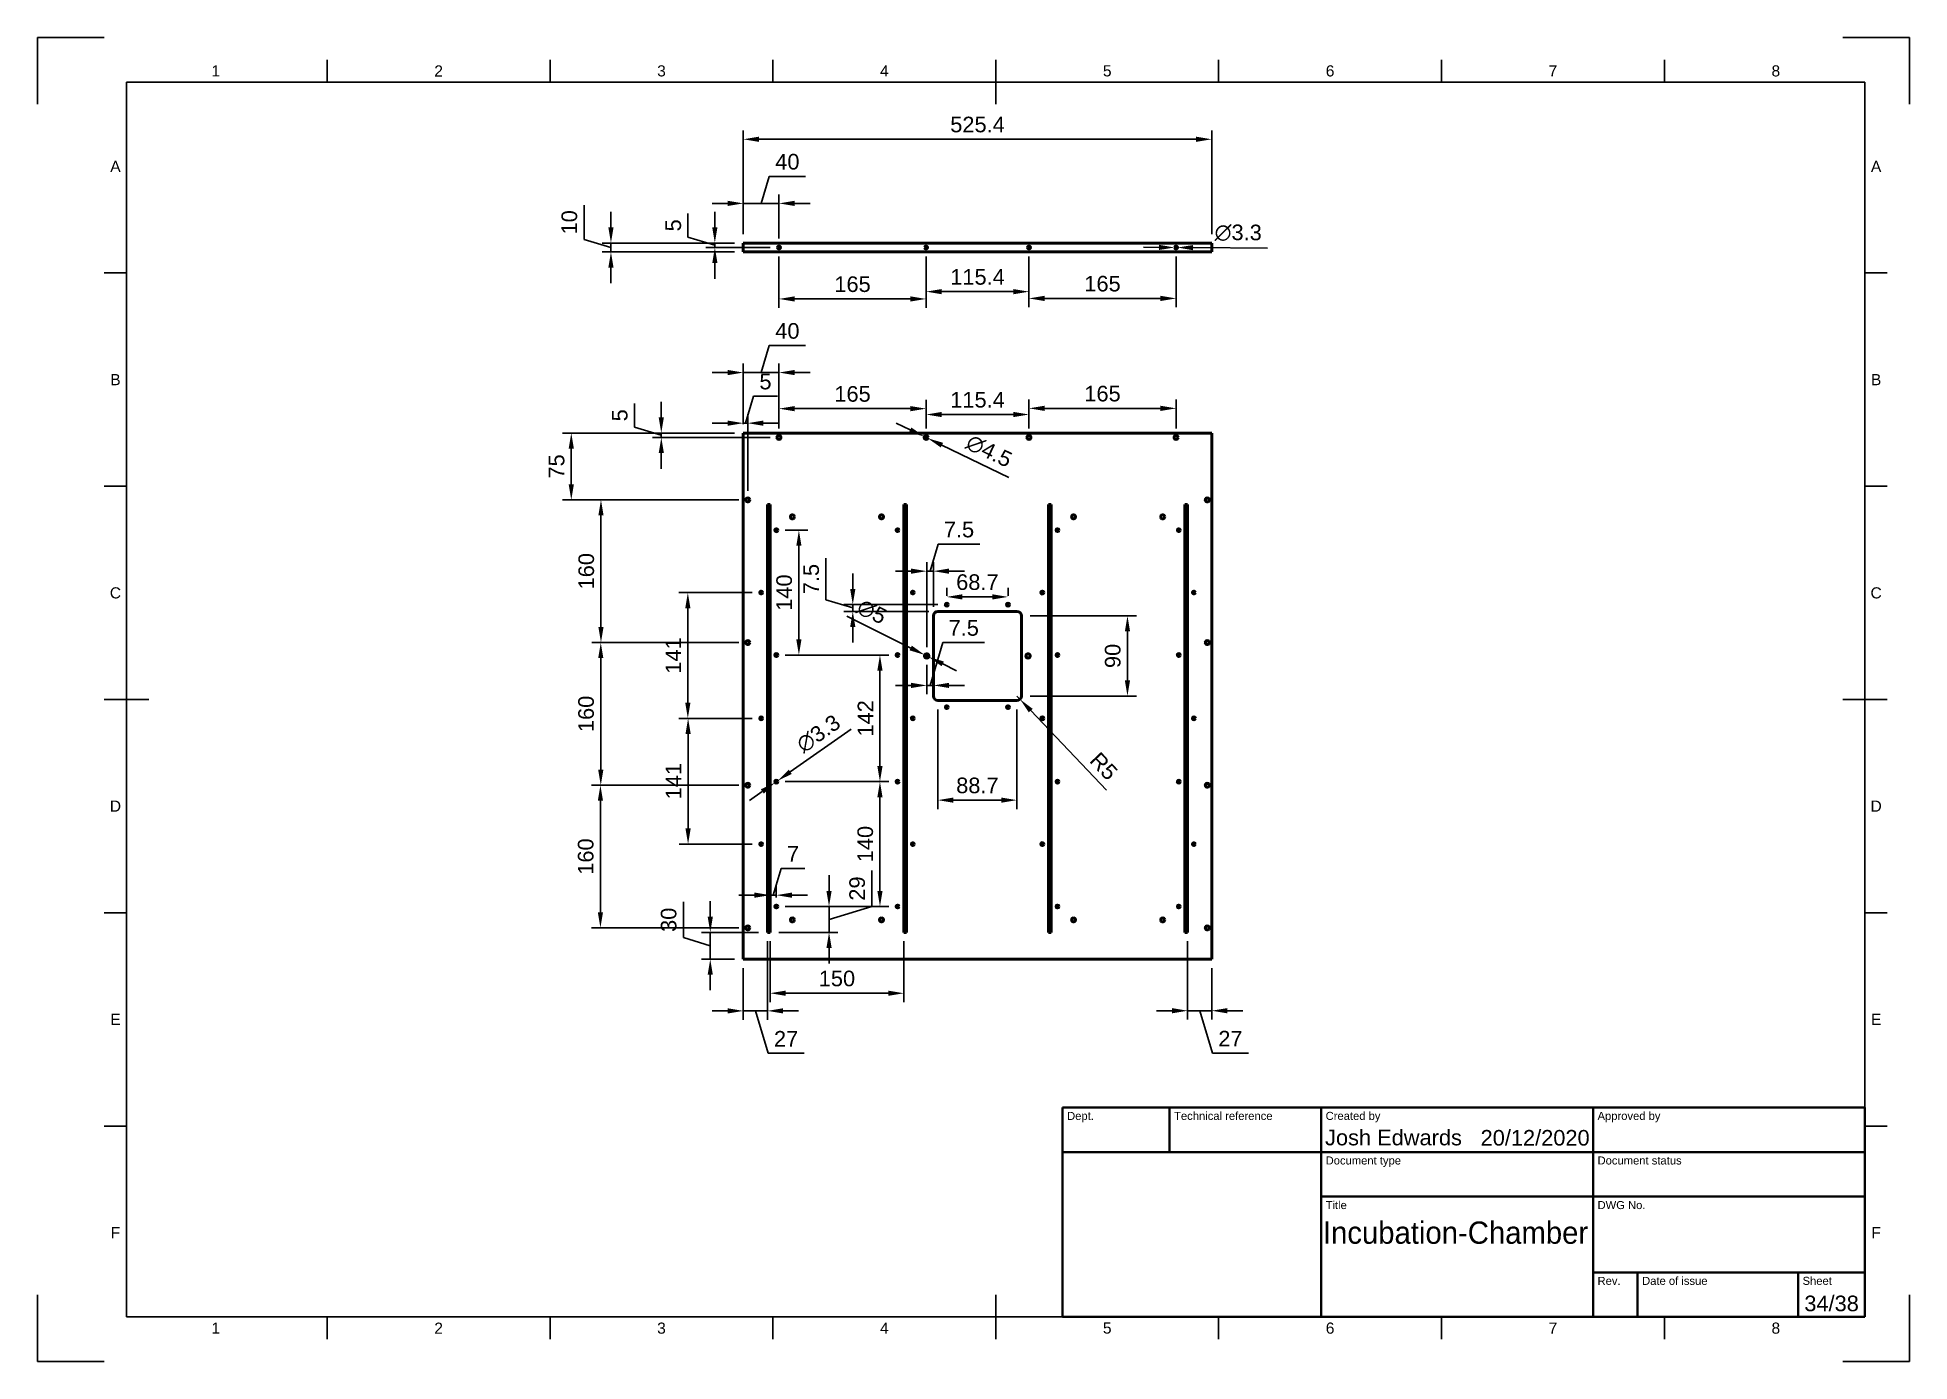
# Model space of a CAD drawing. Header units: millimetres. Extents: x 0 to 420, y 0 to 297.
import ezdxf
from ezdxf.enums import TextEntityAlignment as Align

# ---------------------------------------------------------------- set-up
doc = ezdxf.new("R2010")
doc.units = ezdxf.units.MM
doc.header["$LTSCALE"] = 0.75
for name, color, linetype, lineweight in [('Border', 7, 'Continuous', 25), ('Dimensions', 7, 'Continuous', 25), ('TitleBlock', 7, 'Continuous', 35), ('Visible', 7, 'Continuous', 50)]:
    doc.layers.add(name, color=color, linetype=linetype, lineweight=lineweight)
doc.styles.add('FusionTitle', font='arial.ttf')
doc.styles.get("Standard").update_dxf_attribs({"font": 'arial.ttf'})
doc.dimstyles.new('ISO-25', dxfattribs={"dimtxt": 3.5, "dimasz": 3.5, "dimexe": 2, "dimexo": 2, "dimgap": 1.5, "dimtad": 1, "dimzin": 12, "dimdsep": 46, "dimtxsty": 'Standard', "dimcen": 0, "dimclrd": 256, "dimclre": 256, "dimclrt": 256, "dimazin": 3, "dimtp": 0.1, "dimtm": 0.1, "dimtfac": 0.714, "dimtmove": 1, "dimatfit": 3, "dimfxl": 1, "dimtzin": 12, "dimarcsym": 0})

msp = doc.modelspace()

# ---------------------------------------------------------------- blocks, each defined once
blk = doc.blocks.new('ISO_A3_SHEET')
at = {"layer": 'Border'}
for p, q in [((65, 292), (65, 287)), ((115, 292), (115, 287)), ((165, 292), (165, 287)), ((215, 292), (215, 282)), ((265, 292), (265, 287)), ((315, 292), (315, 287)), ((365, 292), (365, 287)), ((410, 287), (20, 287)), ((20, 287), (20, 10)), ((410, 287), (410, 10)), ((15, 244.16666), (20, 244.16666)), ((415, 244.16666), (410, 244.16666)), ((15, 196.33333), (20, 196.33333)), ((415, 196.33333), (410, 196.33333)), ((15, 148.5), (25, 148.5)), ((415, 148.5), (405, 148.5)), ((15, 100.66667), (20, 100.66667)), ((415, 100.66667), (410, 100.66667)), ((15, 52.83334), (20, 52.83334)), ((415, 52.83334), (410, 52.83334)), ((215, 5), (215, 15)), ((20, 10), (410, 10)), ((65, 5), (65, 10)), ((115, 5), (115, 10)), ((165, 5), (165, 10)), ((265, 5), (265, 10)), ((315, 5), (315, 10)), ((365, 5), (365, 10))]:
    blk.add_line(p, q, dxfattribs=at)
at = {"layer": 'Defpoints'}
for p, q in [((15, 297), (0, 297)), ((0, 297), (0, 282)), ((420, 297), (405, 297)), ((420, 282), (420, 297)), ((0, 15), (0, 0)), ((420, 0), (420, 15)), ((0, 0), (15, 0)), ((405, 0), (420, 0))]:
    blk.add_line(p, q, dxfattribs=at)
at = {"layer": 'Border', "style": 'FusionTitle'}
for s, p in [('1', (40, 289.5)), ('2', (90, 289.5)), ('3', (140, 289.5)), ('4', (190, 289.5)), ('5', (240, 289.5)), ('6', (290, 289.5)), ('7', (340, 289.5)), ('8', (390, 289.5)), ('A', (17.5, 268.08333)), ('A', (412.5, 268.08333)), ('B', (17.5, 220.25)), ('B', (412.5, 220.25)), ('C', (17.5, 172.41667)), ('C', (412.5, 172.41667)), ('D', (17.5, 124.58334)), ('D', (412.5, 124.58334)), ('E', (17.5, 76.75001)), ('E', (412.5, 76.75001)), ('F', (17.5, 28.91668)), ('F', (412.5, 28.91668)), ('1', (40, 7.5)), ('2', (90, 7.5)), ('3', (140, 7.5)), ('4', (190, 7.5)), ('5', (240, 7.5)), ('6', (290, 7.5)), ('7', (340, 7.5)), ('8', (390, 7.5))]:
    blk.add_text(s, height=2.5, dxfattribs=at).set_placement(p, align=Align.MIDDLE)
blk = doc.blocks.new('ISO_TITLEBLOCK')
at = {"layer": 'TitleBlock'}
for p, q in [((0, 47), (-180, 47)), ((-180, 47), (-180, 0)), ((-156, 37), (-156, 47)), ((-122, 0), (-122, 47)), ((-61, 0), (-61, 47)), ((0, 0), (0, 47)), ((-180, 37), (0, 37)), ((-122, 27), (0, 27)), ((-61, 10), (0, 10)), ((-51, 0), (-51, 10)), ((-15, 0), (-15, 10)), ((-180, 0), (0, 0))]:
    blk.add_line(p, q, dxfattribs=at)
at = {"layer": 'TitleBlock', "style": 'FusionTitle'}
for s, p in [('Dept.', (-179, 46)), ('Technical reference', (-155, 46)), ('Created by', (-121, 46)), ('Approved by', (-60, 46)), ('Document type', (-121, 36)), ('Document status', (-60, 36)), ('Title', (-121, 26)), ('DWG No.', (-60, 26)), ('Rev.', (-60, 9)), ('Date of issue', (-50, 9)), ('Sheet', (-14, 9))]:
    blk.add_text(s, height=1.8, dxfattribs=at).set_placement(p, align=Align.TOP_LEFT)
for tag, height, p in [('DEPT', 3.5, (-179, 42)), ('TECHNICAL_REFERENCE', 3.5, (-155, 42)), ('CREATED_BY', 3.5, (-121, 42)), ('APPROVED_BY', 3.5, (-60, 42)), ('DOCUMENT_TYPE', 3.5, (-121, 32)), ('DOCUMENT_STATUS', 3.5, (-60, 32)), ('TITLE_1', 5, (-121, 21.5)), ('TITLE_2', 5, (-121, 14)), ('TITLE_3', 5, (-121, 6.5)), ('DATE_OF_ISSUE', 3.5, (-50, 5))]:
    blk.add_attdef(tag, text='', height=height, dxfattribs=at).set_placement(p, align=Align.TOP_LEFT)
for tag, p in [('CREATED_DATE', (-62, 42)), ('APPROVED_DATE', (-0.99, 42))]:
    blk.add_attdef(tag, text='', height=3.5, dxfattribs=at).set_placement(p, align=Align.TOP_RIGHT)
for tag, height, p in [('DRAWING_NUMBER', 5, (-30.5, 19.75)), ('REV', 3.5, (-56, 4.85)), ('SHEET', 3.5, (-7.5, 4.85))]:
    blk.add_attdef(tag, text='', height=height, dxfattribs=at).set_placement(p, align=Align.TOP_CENTER)
blk = doc.blocks.new('*D44')
at = {"layer": 'Defpoints', "color": 0, "transparency": 16777216}
for p in [(128.66473, 248.881463), (158.363215, 250.881463), (158.363215, 248.881463)]:
    blk.add_point(p, dxfattribs=at)
at = {"layer": 'Dimensions', "lineweight": -2, "transparency": 16777216}
for p, q in [((122.627724, 251.692564), (122.627724, 259.364802)), ((128.66473, 254.381463), (128.66473, 257.881463)), ((128.66473, 249.881463), (122.627724, 251.692564)), ((156.363215, 250.881463), (126.66473, 250.881463)), ((156.363215, 248.881463), (126.66473, 248.881463)), ((128.66473, 250.881463), (128.66473, 248.881463)), ((128.66473, 250.881463), (128.66473, 248.881463)), ((128.66473, 245.381463), (128.66473, 241.881463))]:
    blk.add_line(p, q, dxfattribs=at)
at = {"layer": 'Dimensions', "transparency": 16777216}
for points in [[(128.081397, 254.381463), (129.248063, 254.381463), (128.66473, 250.881463)], [(128.081397, 245.381463), (129.248063, 245.381463), (128.66473, 248.881463)]]:
    blk.add_solid(points, dxfattribs=at)
at = {"layer": 'Dimensions', "transparency": 16777216, "insert": (119.340719, 255.528683), "char_height": 3.5, "attachment_point": 5, "rotation": 90}
blk.add_mtext('10', dxfattribs=at)
blk = doc.blocks.new('*D45')
at = {"layer": 'Defpoints', "color": 0, "transparency": 16777216}
for p in [(263.443215, 274.16293), (158.363215, 250.881463), (263.443215, 250.881463)]:
    blk.add_point(p, dxfattribs=at)
at = {"layer": 'Dimensions', "lineweight": -2, "transparency": 16777216}
for p, q in [((158.363215, 252.881463), (158.363215, 276.16293)), ((161.863215, 274.16293), (259.943215, 274.16293)), ((263.443215, 252.881463), (263.443215, 276.16293))]:
    blk.add_line(p, q, dxfattribs=at)
at = {"layer": 'Dimensions', "transparency": 16777216}
for points in [[(161.863215, 274.746263), (161.863215, 273.579597), (158.363215, 274.16293)], [(259.943215, 274.746263), (259.943215, 273.579597), (263.443215, 274.16293)]]:
    blk.add_solid(points, dxfattribs=at)
at = {"layer": 'Dimensions', "transparency": 16777216, "insert": (210.903215, 277.449935), "char_height": 3.5, "attachment_point": 5}
blk.add_mtext('525.4', dxfattribs=at)
blk = doc.blocks.new('*D46')
at = {"layer": 'Defpoints', "color": 0, "transparency": 16777216}
for p in [(158.363215, 259.780958), (158.363215, 250.881463), (166.363215, 249.881463)]:
    blk.add_point(p, dxfattribs=at)
at = {"layer": 'Dimensions', "lineweight": -2, "transparency": 16777216}
for p, q in [((162.363215, 259.780958), (164.174316, 265.817963)), ((164.174316, 265.817963), (172.316881, 265.817963)), ((158.363215, 252.881463), (158.363215, 261.780958)), ((166.363215, 251.881463), (166.363215, 261.780958)), ((154.863215, 259.780958), (151.363215, 259.780958)), ((166.363215, 259.780958), (158.363215, 259.780958)), ((166.363215, 259.780958), (158.363215, 259.780958)), ((169.863215, 259.780958), (173.363215, 259.780958))]:
    blk.add_line(p, q, dxfattribs=at)
at = {"layer": 'Dimensions', "transparency": 16777216}
for points in [[(154.863215, 260.364291), (154.863215, 259.197624), (158.363215, 259.780958)], [(169.863215, 260.364291), (169.863215, 259.197624), (166.363215, 259.780958)]]:
    blk.add_solid(points, dxfattribs=at)
at = {"layer": 'Dimensions', "transparency": 16777216, "insert": (168.245599, 269.104968), "char_height": 3.5, "attachment_point": 5}
blk.add_mtext('40', dxfattribs=at)
blk = doc.blocks.new('*D47')
at = {"layer": 'Defpoints', "color": 0, "transparency": 16777216}
for p in [(151.970372, 250.881463), (158.363215, 250.881463), (166.363215, 249.881463)]:
    blk.add_point(p, dxfattribs=at)
at = {"layer": 'Dimensions', "lineweight": -2, "transparency": 16777216}
for p, q in [((145.940529, 252.190416), (145.940529, 257.511016)), ((151.970372, 254.381463), (151.970372, 257.881463)), ((151.970372, 250.381463), (145.940529, 252.190416)), ((156.363215, 250.881463), (149.970372, 250.881463)), ((164.363215, 249.881463), (149.970372, 249.881463)), ((151.970372, 249.881463), (151.970372, 250.881463)), ((151.970372, 249.881463), (151.970372, 250.881463)), ((151.970372, 246.381463), (151.970372, 242.881463))]:
    blk.add_line(p, q, dxfattribs=at)
at = {"layer": 'Dimensions', "transparency": 16777216}
for points in [[(151.387039, 254.381463), (152.553706, 254.381463), (151.970372, 250.881463)], [(151.387039, 246.381463), (152.553706, 246.381463), (151.970372, 249.881463)]]:
    blk.add_solid(points, dxfattribs=at)
at = {"layer": 'Dimensions', "transparency": 16777216, "insert": (142.660686, 254.850716), "char_height": 3.5, "attachment_point": 5, "rotation": 90}
blk.add_mtext('5', dxfattribs=at)
blk = doc.blocks.new('*D48')
at = {"layer": 'Defpoints', "color": 0, "transparency": 16777216}
for p in [(166.363215, 249.881463), (199.363215, 249.881463), (199.363215, 238.34565)]:
    blk.add_point(p, dxfattribs=at)
at = {"layer": 'Dimensions', "lineweight": -2, "transparency": 16777216}
for p, q in [((166.363215, 247.881463), (166.363215, 236.34565)), ((199.363215, 247.881463), (199.363215, 236.34565)), ((169.863215, 238.34565), (195.863215, 238.34565))]:
    blk.add_line(p, q, dxfattribs=at)
at = {"layer": 'Dimensions', "transparency": 16777216}
for points in [[(169.863215, 238.928983), (169.863215, 237.762316), (166.363215, 238.34565)], [(195.863215, 238.928983), (195.863215, 237.762316), (199.363215, 238.34565)]]:
    blk.add_solid(points, dxfattribs=at)
at = {"layer": 'Dimensions', "transparency": 16777216, "insert": (182.863215, 241.632655), "char_height": 3.5, "attachment_point": 5}
blk.add_mtext('165', dxfattribs=at)
blk = doc.blocks.new('*D49')
at = {"layer": 'Defpoints', "color": 0, "transparency": 16777216}
for p in [(199.363215, 249.881463), (222.443215, 249.881463), (222.443215, 239.981968)]:
    blk.add_point(p, dxfattribs=at)
at = {"layer": 'Dimensions', "lineweight": -2, "transparency": 16777216}
for p, q in [((199.363215, 247.881463), (199.363215, 237.981968)), ((222.443215, 247.881463), (222.443215, 237.981968)), ((202.863215, 239.981968), (218.943215, 239.981968))]:
    blk.add_line(p, q, dxfattribs=at)
at = {"layer": 'Dimensions', "transparency": 16777216}
for points in [[(202.863215, 240.565301), (202.863215, 239.398634), (199.363215, 239.981968)], [(218.943215, 240.565301), (218.943215, 239.398634), (222.443215, 239.981968)]]:
    blk.add_solid(points, dxfattribs=at)
at = {"layer": 'Dimensions', "transparency": 16777216, "insert": (210.903215, 243.268973), "char_height": 3.5, "attachment_point": 5}
blk.add_mtext('115.4', dxfattribs=at)
blk = doc.blocks.new('*D50')
at = {"layer": 'Defpoints', "color": 0, "transparency": 16777216}
for p in [(222.443215, 249.881463), (255.443215, 249.881463), (255.443215, 238.464405)]:
    blk.add_point(p, dxfattribs=at)
at = {"layer": 'Dimensions', "lineweight": -2, "transparency": 16777216}
for p, q in [((222.443215, 247.881463), (222.443215, 236.464405)), ((255.443215, 247.881463), (255.443215, 236.464405)), ((225.943215, 238.464405), (251.943215, 238.464405))]:
    blk.add_line(p, q, dxfattribs=at)
at = {"layer": 'Dimensions', "transparency": 16777216}
for points in [[(225.943215, 239.047738), (225.943215, 237.881071), (222.443215, 238.464405)], [(251.943215, 239.047738), (251.943215, 237.881071), (255.443215, 238.464405)]]:
    blk.add_solid(points, dxfattribs=at)
at = {"layer": 'Dimensions', "transparency": 16777216, "insert": (238.943215, 241.75141), "char_height": 3.5, "attachment_point": 5}
blk.add_mtext('165', dxfattribs=at)
blk = doc.blocks.new('*D51')
at = {"layer": 'Defpoints', "color": 0, "transparency": 16777216}
for p in [(139.957124, 208.273904), (158.363215, 208.273904), (166.363215, 207.273904)]:
    blk.add_point(p, dxfattribs=at)
at = {"layer": 'Dimensions', "lineweight": -2, "transparency": 16777216}
for p, q in [((133.927281, 209.582857), (133.927281, 214.903457)), ((139.957124, 211.773904), (139.957124, 215.273904)), ((139.957124, 207.773904), (133.927281, 209.582857)), ((156.363215, 208.273904), (137.957124, 208.273904)), ((164.363215, 207.273904), (137.957124, 207.273904)), ((139.957124, 207.273904), (139.957124, 208.273904)), ((139.957124, 207.273904), (139.957124, 208.273904)), ((139.957124, 203.773904), (139.957124, 200.273904))]:
    blk.add_line(p, q, dxfattribs=at)
at = {"layer": 'Dimensions', "transparency": 16777216}
for points in [[(139.373791, 211.773904), (140.540458, 211.773904), (139.957124, 208.273904)], [(139.373791, 203.773904), (140.540458, 203.773904), (139.957124, 207.273904)]]:
    blk.add_solid(points, dxfattribs=at)
at = {"layer": 'Dimensions', "transparency": 16777216, "insert": (130.647438, 212.243157), "char_height": 3.5, "attachment_point": 5, "rotation": 90}
blk.add_mtext('5', dxfattribs=at)
blk = doc.blocks.new('*D52')
at = {"layer": 'Defpoints', "color": 0, "transparency": 16777216}
for p in [(158.363215, 221.829927), (158.363215, 208.273904), (166.363215, 207.273904)]:
    blk.add_point(p, dxfattribs=at)
at = {"layer": 'Dimensions', "lineweight": -2, "transparency": 16777216}
for p, q in [((162.363215, 221.829927), (164.174316, 227.866932)), ((164.174316, 227.866932), (172.316881, 227.866932)), ((158.363215, 210.273904), (158.363215, 223.829927)), ((166.363215, 209.273904), (166.363215, 223.829927)), ((154.863215, 221.829927), (151.363215, 221.829927)), ((166.363215, 221.829927), (158.363215, 221.829927)), ((166.363215, 221.829927), (158.363215, 221.829927)), ((169.863215, 221.829927), (173.363215, 221.829927))]:
    blk.add_line(p, q, dxfattribs=at)
at = {"layer": 'Dimensions', "transparency": 16777216}
for points in [[(154.863215, 222.41326), (154.863215, 221.246593), (158.363215, 221.829927)], [(169.863215, 222.41326), (169.863215, 221.246593), (166.363215, 221.829927)]]:
    blk.add_solid(points, dxfattribs=at)
at = {"layer": 'Dimensions', "transparency": 16777216, "insert": (168.245599, 231.153937), "char_height": 3.5, "attachment_point": 5}
blk.add_mtext('40', dxfattribs=at)
blk = doc.blocks.new('*D53')
at = {"layer": 'Defpoints', "color": 0, "transparency": 16777216}
for p in [(199.363215, 213.735914), (166.363215, 207.273904), (199.363215, 207.273904)]:
    blk.add_point(p, dxfattribs=at)
at = {"layer": 'Dimensions', "lineweight": -2, "transparency": 16777216}
for p, q in [((166.363215, 209.273904), (166.363215, 215.735914)), ((199.363215, 209.273904), (199.363215, 215.735914)), ((169.863215, 213.735914), (195.863215, 213.735914))]:
    blk.add_line(p, q, dxfattribs=at)
at = {"layer": 'Dimensions', "transparency": 16777216}
for points in [[(169.863215, 214.319247), (169.863215, 213.15258), (166.363215, 213.735914)], [(195.863215, 214.319247), (195.863215, 213.15258), (199.363215, 213.735914)]]:
    blk.add_solid(points, dxfattribs=at)
at = {"layer": 'Dimensions', "transparency": 16777216, "insert": (182.863215, 217.022919), "char_height": 3.5, "attachment_point": 5}
blk.add_mtext('165', dxfattribs=at)
blk = doc.blocks.new('*D54')
at = {"layer": 'Defpoints', "color": 0, "transparency": 16777216}
for p in [(222.443215, 212.421501), (199.363215, 207.273904), (222.443215, 207.273904)]:
    blk.add_point(p, dxfattribs=at)
at = {"layer": 'Dimensions', "lineweight": -2, "transparency": 16777216}
for p, q in [((199.363215, 209.273904), (199.363215, 214.421501)), ((222.443215, 209.273904), (222.443215, 214.421501)), ((202.863215, 212.421501), (218.943215, 212.421501))]:
    blk.add_line(p, q, dxfattribs=at)
at = {"layer": 'Dimensions', "transparency": 16777216}
for points in [[(202.863215, 213.004835), (202.863215, 211.838168), (199.363215, 212.421501)], [(218.943215, 213.004835), (218.943215, 211.838168), (222.443215, 212.421501)]]:
    blk.add_solid(points, dxfattribs=at)
at = {"layer": 'Dimensions', "transparency": 16777216, "insert": (210.903215, 215.708507), "char_height": 3.5, "attachment_point": 5}
blk.add_mtext('115.4', dxfattribs=at)
blk = doc.blocks.new('*D55')
at = {"layer": 'Defpoints', "color": 0, "transparency": 16777216}
for p in [(255.443215, 213.805093), (222.443215, 207.273904), (255.443215, 207.273904)]:
    blk.add_point(p, dxfattribs=at)
at = {"layer": 'Dimensions', "lineweight": -2, "transparency": 16777216}
for p, q in [((222.443215, 209.273904), (222.443215, 215.805093)), ((255.443215, 209.273904), (255.443215, 215.805093)), ((225.943215, 213.805093), (251.943215, 213.805093))]:
    blk.add_line(p, q, dxfattribs=at)
at = {"layer": 'Dimensions', "transparency": 16777216}
for points in [[(225.943215, 214.388426), (225.943215, 213.22176), (222.443215, 213.805093)], [(251.943215, 214.388426), (251.943215, 213.22176), (255.443215, 213.805093)]]:
    blk.add_solid(points, dxfattribs=at)
at = {"layer": 'Dimensions', "transparency": 16777216, "insert": (238.943215, 217.092098), "char_height": 3.5, "attachment_point": 5}
blk.add_mtext('165', dxfattribs=at)
blk = doc.blocks.new('*D56')
at = {"layer": 'Defpoints', "color": 0, "transparency": 16777216}
for p in [(198.958071, 207.469757), (199.768359, 207.078052)]:
    blk.add_point(p, dxfattribs=at)
at = {"layer": 'Dimensions', "lineweight": -2, "transparency": 16777216}
for p, q in [((195.806949, 208.993054), (192.655828, 210.516351)), ((198.958071, 207.469757), (199.768359, 207.078052)), ((217.960542, 198.283691), (202.91948, 205.554755))]:
    blk.add_line(p, q, dxfattribs=at)
at = {"layer": 'Dimensions', "transparency": 16777216}
for points in [[(196.060832, 209.518241), (195.553066, 208.467867), (198.958071, 207.469757)], [(203.173363, 206.079942), (202.665597, 205.029568), (199.768359, 207.078052)]]:
    blk.add_solid(points, dxfattribs=at)
at = {"layer": 'Dimensions', "transparency": 16777216, "insert": (213.48877, 204.20506), "char_height": 3.5, "attachment_point": 5, "rotation": 334.20019052}
blk.add_mtext('∅4.5', dxfattribs=at)
blk = doc.blocks.new('*D57')
at = {"layer": 'Defpoints', "color": 0, "transparency": 16777216}
for p in [(255.113222, 249.88371), (255.773207, 249.879215)]:
    blk.add_point(p, dxfattribs=at)
at = {"layer": 'Dimensions', "lineweight": -2, "transparency": 16777216}
for p, q in [((251.613304, 249.907547), (248.113385, 249.931385)), ((255.113222, 249.88371), (255.773207, 249.879215)), ((275.952821, 249.741776), (259.273126, 249.855378))]:
    blk.add_line(p, q, dxfattribs=at)
at = {"layer": 'Dimensions', "transparency": 16777216}
for points in [[(251.617276, 250.490867), (251.609331, 249.324228), (255.113222, 249.88371)], [(259.277099, 250.438698), (259.269153, 249.272058), (255.773207, 249.879215)]]:
    blk.add_solid(points, dxfattribs=at)
at = {"layer": 'Dimensions', "transparency": 16777216, "insert": (269.385986, 253.171471), "char_height": 3.5, "attachment_point": 5, "rotation": 359.6097555}
blk.add_mtext('∅3.3', dxfattribs=at)
blk = doc.blocks.new('*D58')
at = {"layer": 'Defpoints', "color": 0, "transparency": 16777216}
for p in [(119.765235, 208.273904), (158.363215, 208.273904), (159.363215, 193.273904)]:
    blk.add_point(p, dxfattribs=at)
at = {"layer": 'Dimensions', "lineweight": -2, "transparency": 16777216}
for p, q in [((156.363215, 208.273904), (117.765235, 208.273904)), ((119.765235, 196.773904), (119.765235, 204.773904)), ((157.363215, 193.273904), (117.765235, 193.273904))]:
    blk.add_line(p, q, dxfattribs=at)
at = {"layer": 'Dimensions', "transparency": 16777216}
for points in [[(119.181902, 204.773904), (120.348568, 204.773904), (119.765235, 208.273904)], [(119.181902, 196.773904), (120.348568, 196.773904), (119.765235, 193.273904)]]:
    blk.add_solid(points, dxfattribs=at)
at = {"layer": 'Dimensions', "transparency": 16777216, "insert": (116.485392, 200.773904), "char_height": 3.5, "attachment_point": 5, "rotation": 90}
blk.add_mtext('75', dxfattribs=at)
blk = doc.blocks.new('*D59')
at = {"layer": 'Defpoints', "color": 0, "transparency": 16777216}
for p in [(159.363215, 193.273904), (126.425939, 161.273904), (159.363215, 161.273904)]:
    blk.add_point(p, dxfattribs=at)
at = {"layer": 'Dimensions', "lineweight": -2, "transparency": 16777216}
for p, q in [((157.363215, 193.273904), (124.425939, 193.273904)), ((126.425939, 189.773904), (126.425939, 164.773904)), ((157.363215, 161.273904), (124.425939, 161.273904))]:
    blk.add_line(p, q, dxfattribs=at)
at = {"layer": 'Dimensions', "transparency": 16777216}
for points in [[(125.842605, 189.773904), (127.009272, 189.773904), (126.425939, 193.273904)], [(125.842605, 164.773904), (127.009272, 164.773904), (126.425939, 161.273904)]]:
    blk.add_solid(points, dxfattribs=at)
at = {"layer": 'Dimensions', "transparency": 16777216, "insert": (123.138933, 177.273904), "char_height": 3.5, "attachment_point": 5, "rotation": 90}
blk.add_mtext('160', dxfattribs=at)
blk = doc.blocks.new('*D60')
at = {"layer": 'Defpoints', "color": 0, "transparency": 16777216}
for p in [(158.363215, 210.482369), (158.363215, 208.273904), (159.363215, 193.273904)]:
    blk.add_point(p, dxfattribs=at)
at = {"layer": 'Dimensions', "lineweight": -2, "transparency": 16777216}
for p, q in [((158.863215, 210.482369), (160.672168, 216.512212)), ((160.672168, 216.512212), (165.992768, 216.512212)), ((154.863215, 210.482369), (151.363215, 210.482369)), ((158.363215, 210.273904), (158.363215, 212.482369)), ((159.363215, 210.482369), (158.363215, 210.482369)), ((159.363215, 210.482369), (158.363215, 210.482369)), ((159.363215, 195.273904), (159.363215, 212.482369)), ((162.863215, 210.482369), (166.363215, 210.482369))]:
    blk.add_line(p, q, dxfattribs=at)
at = {"layer": 'Dimensions', "transparency": 16777216}
for points in [[(154.863215, 211.065703), (154.863215, 209.899036), (158.363215, 210.482369)], [(162.863215, 211.065703), (162.863215, 209.899036), (159.363215, 210.482369)]]:
    blk.add_solid(points, dxfattribs=at)
at = {"layer": 'Dimensions', "transparency": 16777216, "insert": (163.332468, 219.792055), "char_height": 3.5, "attachment_point": 5}
blk.add_mtext('5', dxfattribs=at)
blk = doc.blocks.new('*D61')
at = {"layer": 'Defpoints', "color": 0, "transparency": 16777216}
for p in [(159.363215, 161.273904), (126.381817, 129.273904), (159.363215, 129.273904)]:
    blk.add_point(p, dxfattribs=at)
at = {"layer": 'Dimensions', "lineweight": -2, "transparency": 16777216}
for p, q in [((157.363215, 161.273904), (124.381817, 161.273904)), ((126.381817, 157.773904), (126.381817, 132.773904)), ((157.363215, 129.273904), (124.381817, 129.273904))]:
    blk.add_line(p, q, dxfattribs=at)
at = {"layer": 'Dimensions', "transparency": 16777216}
for points in [[(125.798484, 157.773904), (126.96515, 157.773904), (126.381817, 161.273904)], [(125.798484, 132.773904), (126.96515, 132.773904), (126.381817, 129.273904)]]:
    blk.add_solid(points, dxfattribs=at)
at = {"layer": 'Dimensions', "transparency": 16777216, "insert": (123.094812, 145.273904), "char_height": 3.5, "attachment_point": 5, "rotation": 90}
blk.add_mtext('160', dxfattribs=at)
blk = doc.blocks.new('*D62')
at = {"layer": 'Defpoints', "color": 0, "transparency": 16777216}
for p in [(159.363215, 129.273904), (126.298091, 97.273904), (159.363215, 97.273904)]:
    blk.add_point(p, dxfattribs=at)
at = {"layer": 'Dimensions', "lineweight": -2, "transparency": 16777216}
for p, q in [((157.363215, 129.273904), (124.298091, 129.273904)), ((126.298091, 125.773904), (126.298091, 100.773904)), ((157.363215, 97.273904), (124.298091, 97.273904))]:
    blk.add_line(p, q, dxfattribs=at)
at = {"layer": 'Dimensions', "transparency": 16777216}
for points in [[(125.714757, 125.773904), (126.881424, 125.773904), (126.298091, 129.273904)], [(125.714757, 100.773904), (126.881424, 100.773904), (126.298091, 97.273904)]]:
    blk.add_solid(points, dxfattribs=at)
at = {"layer": 'Dimensions', "transparency": 16777216, "insert": (123.011085, 113.273904), "char_height": 3.5, "attachment_point": 5, "rotation": 90}
blk.add_mtext('160', dxfattribs=at)
blk = doc.blocks.new('*D63')
at = {"layer": 'Defpoints', "color": 0, "transparency": 16777216}
for p in [(163.763215, 96.273904), (158.363215, 90.273904), (158.363215, 78.658361)]:
    blk.add_point(p, dxfattribs=at)
at = {"layer": 'Dimensions', "lineweight": -2, "transparency": 16777216}
for p, q in [((163.763215, 94.273904), (163.763215, 76.658361)), ((158.363215, 88.273904), (158.363215, 76.658361)), ((154.863215, 78.658361), (151.363215, 78.658361)), ((163.763215, 78.658361), (158.363215, 78.658361)), ((163.763215, 78.658361), (158.363215, 78.658361)), ((161.063215, 78.658361), (163.919661, 69.136874)), ((167.263215, 78.658361), (170.763215, 78.658361)), ((163.919661, 69.136874), (171.99299, 69.136874))]:
    blk.add_line(p, q, dxfattribs=at)
at = {"layer": 'Dimensions', "transparency": 16777216}
for points in [[(154.863215, 79.241694), (154.863215, 78.075028), (158.363215, 78.658361)], [(167.263215, 79.241694), (167.263215, 78.075028), (163.763215, 78.658361)]]:
    blk.add_solid(points, dxfattribs=at)
at = {"layer": 'Dimensions', "transparency": 16777216, "insert": (167.956325, 72.394036), "char_height": 3.5, "attachment_point": 5}
blk.add_mtext('27', dxfattribs=at)
blk = doc.blocks.new('*D64')
at = {"layer": 'Defpoints', "color": 0, "transparency": 16777216}
for p in [(163.763215, 96.273904), (150.943168, 90.273904), (158.363215, 90.273904)]:
    blk.add_point(p, dxfattribs=at)
at = {"layer": 'Dimensions', "lineweight": -2, "transparency": 16777216}
for p, q in [((144.904968, 95.085364), (144.904968, 103.084682)), ((150.943168, 99.773904), (150.943168, 103.273904)), ((150.943168, 93.273904), (144.904968, 95.085364)), ((161.763215, 96.273904), (148.943168, 96.273904)), ((150.943168, 96.273904), (150.943168, 90.273904)), ((150.943168, 96.273904), (150.943168, 90.273904)), ((156.363215, 90.273904), (148.943168, 90.273904)), ((150.943168, 86.773904), (150.943168, 83.273904))]:
    blk.add_line(p, q, dxfattribs=at)
at = {"layer": 'Dimensions', "transparency": 16777216}
for points in [[(150.359834, 99.773904), (151.526501, 99.773904), (150.943168, 96.273904)], [(150.359834, 86.773904), (151.526501, 86.773904), (150.943168, 90.273904)]]:
    blk.add_solid(points, dxfattribs=at)
at = {"layer": 'Dimensions', "transparency": 16777216, "insert": (141.616769, 99.085023), "char_height": 3.5, "attachment_point": 5, "rotation": 90}
blk.add_mtext('30', dxfattribs=at)
blk = doc.blocks.new('*D65')
at = {"layer": 'Defpoints', "color": 0, "transparency": 16777216}
for p in [(164.363215, 104.615274), (164.363215, 104.615274), (165.763215, 102.073904)]:
    blk.add_point(p, dxfattribs=at)
at = {"layer": 'Dimensions', "lineweight": -2, "transparency": 16777216}
for p, q in [((165.063215, 104.615274), (166.863215, 110.615274)), ((166.863215, 110.615274), (172.128904, 110.615274)), ((165.763215, 104.073904), (165.763215, 106.615274)), ((160.863215, 104.615274), (157.363215, 104.615274)), ((165.763215, 104.615274), (164.363215, 104.615274)), ((165.763215, 104.615274), (164.363215, 104.615274)), ((169.263215, 104.615274), (172.763215, 104.615274))]:
    blk.add_line(p, q, dxfattribs=at)
at = {"layer": 'Dimensions', "transparency": 16777216}
for points in [[(160.863215, 105.198607), (160.863215, 104.03194), (164.363215, 104.615274)], [(169.263215, 105.198607), (169.263215, 104.03194), (165.763215, 104.615274)]]:
    blk.add_solid(points, dxfattribs=at)
at = {"layer": 'Dimensions', "transparency": 16777216, "insert": (169.496059, 113.865274), "char_height": 3.5, "attachment_point": 5}
blk.add_mtext('7', dxfattribs=at)
blk = doc.blocks.new('*D66')
at = {"layer": 'Defpoints', "color": 0, "transparency": 16777216}
for p in [(165.763215, 102.073904), (164.363215, 96.273904), (177.59024, 96.273904)]:
    blk.add_point(p, dxfattribs=at)
at = {"layer": 'Dimensions', "lineweight": -2, "transparency": 16777216}
for p, q in [((187.201256, 102.057209), (187.201256, 110.1377)), ((177.59024, 105.573904), (177.59024, 109.073904)), ((167.763215, 102.073904), (179.59024, 102.073904)), ((177.59024, 102.073904), (177.59024, 96.273904)), ((177.59024, 102.073904), (177.59024, 96.273904)), ((177.59024, 99.173904), (187.201256, 102.057209)), ((166.363215, 96.273904), (179.59024, 96.273904)), ((177.59024, 92.773904), (177.59024, 89.273904))]:
    blk.add_line(p, q, dxfattribs=at)
at = {"layer": 'Dimensions', "transparency": 16777216}
for points in [[(177.006907, 105.573904), (178.173573, 105.573904), (177.59024, 102.073904)], [(177.006907, 92.773904), (178.173573, 92.773904), (177.59024, 96.273904)]]:
    blk.add_solid(points, dxfattribs=at)
at = {"layer": 'Dimensions', "transparency": 16777216, "insert": (183.914251, 106.097455), "char_height": 3.5, "attachment_point": 5, "rotation": 90}
blk.add_mtext('29', dxfattribs=at)
blk = doc.blocks.new('*D67')
at = {"layer": 'Defpoints', "color": 0, "transparency": 16777216}
for p in [(166.033662, 130.263003), (165.492768, 129.884805)]:
    blk.add_point(p, dxfattribs=at)
at = {"layer": 'Dimensions', "lineweight": -2, "transparency": 16777216}
for p, q in [((182.571963, 141.826752), (168.902037, 132.268601)), ((165.492768, 129.884805), (166.033662, 130.263003)), ((162.624392, 127.879208), (159.756017, 125.87361))]:
    blk.add_line(p, q, dxfattribs=at)
at = {"layer": 'Dimensions', "transparency": 16777216}
for points in [[(168.567771, 132.746664), (169.236303, 131.790538), (166.033662, 130.263003)], [(162.290126, 128.35727), (162.958658, 127.401145), (165.492768, 129.884805)]]:
    blk.add_solid(points, dxfattribs=at)
at = {"layer": 'Dimensions', "transparency": 16777216, "insert": (175.231551, 140.824515), "char_height": 3.5, "attachment_point": 5, "rotation": 34.96164158}
blk.add_mtext('∅3.3', dxfattribs=at)
blk = doc.blocks.new('*D68')
at = {"layer": 'Defpoints', "color": 0, "transparency": 16777216}
for p in [(145.97017, 144.273904), (162.363215, 144.273904), (162.363215, 116.073904)]:
    blk.add_point(p, dxfattribs=at)
at = {"layer": 'Dimensions', "lineweight": -2, "transparency": 16777216}
for p, q in [((160.363215, 144.273904), (143.97017, 144.273904)), ((145.97017, 119.573904), (145.97017, 140.773904)), ((160.363215, 116.073904), (143.97017, 116.073904))]:
    blk.add_line(p, q, dxfattribs=at)
at = {"layer": 'Dimensions', "transparency": 16777216}
for points in [[(145.386836, 140.773904), (146.553503, 140.773904), (145.97017, 144.273904)], [(145.386836, 119.573904), (146.553503, 119.573904), (145.97017, 116.073904)]]:
    blk.add_solid(points, dxfattribs=at)
at = {"layer": 'Dimensions', "transparency": 16777216, "insert": (142.713007, 130.173904), "char_height": 3.5, "attachment_point": 5, "rotation": 90}
blk.add_mtext('141', dxfattribs=at)
blk = doc.blocks.new('*D69')
at = {"layer": 'Defpoints', "color": 0, "transparency": 16777216}
for p in [(145.912159, 172.473904), (162.363215, 172.473904), (162.363215, 144.273904)]:
    blk.add_point(p, dxfattribs=at)
at = {"layer": 'Dimensions', "lineweight": -2, "transparency": 16777216}
for p, q in [((160.363215, 172.473904), (143.912159, 172.473904)), ((145.912159, 147.773904), (145.912159, 168.973904)), ((160.363215, 144.273904), (143.912159, 144.273904))]:
    blk.add_line(p, q, dxfattribs=at)
at = {"layer": 'Dimensions', "transparency": 16777216}
for points in [[(145.328826, 168.973904), (146.495493, 168.973904), (145.912159, 172.473904)], [(145.328826, 147.773904), (146.495493, 147.773904), (145.912159, 144.273904)]]:
    blk.add_solid(points, dxfattribs=at)
at = {"layer": 'Dimensions', "transparency": 16777216, "insert": (142.654997, 158.373904), "char_height": 3.5, "attachment_point": 5, "rotation": 90}
blk.add_mtext('141', dxfattribs=at)
blk = doc.blocks.new('*D70')
at = {"layer": 'Defpoints', "color": 0, "transparency": 16777216}
for p in [(165.763215, 186.473904), (165.763215, 158.473904), (170.827163, 158.473904)]:
    blk.add_point(p, dxfattribs=at)
at = {"layer": 'Dimensions', "lineweight": -2, "transparency": 16777216}
for p, q in [((167.763215, 186.473904), (172.827163, 186.473904)), ((170.827163, 182.973904), (170.827163, 161.973904)), ((167.763215, 158.473904), (172.827163, 158.473904))]:
    blk.add_line(p, q, dxfattribs=at)
at = {"layer": 'Dimensions', "transparency": 16777216}
for points in [[(170.243829, 182.973904), (171.410496, 182.973904), (170.827163, 186.473904)], [(170.243829, 161.973904), (171.410496, 161.973904), (170.827163, 158.473904)]]:
    blk.add_solid(points, dxfattribs=at)
at = {"layer": 'Dimensions', "transparency": 16777216, "insert": (167.540157, 172.473904), "char_height": 3.5, "attachment_point": 5, "rotation": 90}
blk.add_mtext('140', dxfattribs=at)
blk = doc.blocks.new('*D71')
at = {"layer": 'Defpoints', "color": 0, "transparency": 16777216}
for p in [(165.763215, 158.473904), (165.763215, 130.073904), (189.015457, 130.073904)]:
    blk.add_point(p, dxfattribs=at)
at = {"layer": 'Dimensions', "lineweight": -2, "transparency": 16777216}
for p, q in [((167.763215, 158.473904), (191.015457, 158.473904)), ((189.015457, 154.973904), (189.015457, 133.573904)), ((167.763215, 130.073904), (191.015457, 130.073904))]:
    blk.add_line(p, q, dxfattribs=at)
at = {"layer": 'Dimensions', "transparency": 16777216}
for points in [[(188.432124, 154.973904), (189.59879, 154.973904), (189.015457, 158.473904)], [(188.432124, 133.573904), (189.59879, 133.573904), (189.015457, 130.073904)]]:
    blk.add_solid(points, dxfattribs=at)
at = {"layer": 'Dimensions', "transparency": 16777216, "insert": (185.758295, 144.273904), "char_height": 3.5, "attachment_point": 5, "rotation": 90}
blk.add_mtext('142', dxfattribs=at)
blk = doc.blocks.new('*D72')
at = {"layer": 'Defpoints', "color": 0, "transparency": 16777216}
for p in [(165.763215, 130.073904), (189.015457, 130.073904), (165.763215, 102.073904)]:
    blk.add_point(p, dxfattribs=at)
at = {"layer": 'Dimensions', "lineweight": -2, "transparency": 16777216}
for p, q in [((167.763215, 130.073904), (191.015457, 130.073904)), ((189.015457, 105.573904), (189.015457, 126.573904)), ((167.763215, 102.073904), (191.015457, 102.073904))]:
    blk.add_line(p, q, dxfattribs=at)
at = {"layer": 'Dimensions', "transparency": 16777216}
for points in [[(188.432124, 126.573904), (189.59879, 126.573904), (189.015457, 130.073904)], [(188.432124, 105.573904), (189.59879, 105.573904), (189.015457, 102.073904)]]:
    blk.add_solid(points, dxfattribs=at)
at = {"layer": 'Dimensions', "transparency": 16777216, "insert": (185.728452, 116.073904), "char_height": 3.5, "attachment_point": 5, "rotation": 90}
blk.add_mtext('140', dxfattribs=at)
blk = doc.blocks.new('*D73')
at = {"layer": 'Defpoints', "color": 0, "transparency": 16777216}
for p in [(164.363215, 96.273904), (194.363215, 96.273904), (194.363215, 82.614201)]:
    blk.add_point(p, dxfattribs=at)
at = {"layer": 'Dimensions', "lineweight": -2, "transparency": 16777216}
for p, q in [((164.363215, 94.273904), (164.363215, 80.614201)), ((194.363215, 94.273904), (194.363215, 80.614201)), ((167.863215, 82.614201), (190.863215, 82.614201))]:
    blk.add_line(p, q, dxfattribs=at)
at = {"layer": 'Dimensions', "transparency": 16777216}
for points in [[(167.863215, 83.197535), (167.863215, 82.030868), (164.363215, 82.614201)], [(190.863215, 83.197535), (190.863215, 82.030868), (194.363215, 82.614201)]]:
    blk.add_solid(points, dxfattribs=at)
at = {"layer": 'Dimensions', "transparency": 16777216, "insert": (179.363215, 85.901207), "char_height": 3.5, "attachment_point": 5}
blk.add_mtext('150', dxfattribs=at)
blk = doc.blocks.new('*D74')
at = {"layer": 'Defpoints', "color": 0, "transparency": 16777216}
for p in [(258.043215, 96.273904), (263.443215, 90.273904), (263.443215, 78.691824)]:
    blk.add_point(p, dxfattribs=at)
at = {"layer": 'Dimensions', "lineweight": -2, "transparency": 16777216}
for p, q in [((258.043215, 94.273904), (258.043215, 76.691824)), ((263.443215, 88.273904), (263.443215, 76.691824)), ((254.543215, 78.691824), (251.043215, 78.691824)), ((258.043215, 78.691824), (263.443215, 78.691824)), ((258.043215, 78.691824), (263.443215, 78.691824)), ((260.743215, 78.691824), (263.599661, 69.170337)), ((266.943215, 78.691824), (270.443215, 78.691824)), ((263.599661, 69.170337), (271.67299, 69.170337))]:
    blk.add_line(p, q, dxfattribs=at)
at = {"layer": 'Dimensions', "transparency": 16777216}
for points in [[(254.543215, 79.275157), (254.543215, 78.10849), (258.043215, 78.691824)], [(266.943215, 79.275157), (266.943215, 78.10849), (263.443215, 78.691824)]]:
    blk.add_solid(points, dxfattribs=at)
at = {"layer": 'Dimensions', "transparency": 16777216, "insert": (267.636325, 72.427499), "char_height": 3.5, "attachment_point": 5}
blk.add_mtext('27', dxfattribs=at)
blk = doc.blocks.new('*D75')
at = {"layer": 'Defpoints', "color": 0, "transparency": 16777216}
for p in [(202.003215, 148.273904), (219.743215, 148.273904), (219.743215, 125.924856)]:
    blk.add_point(p, dxfattribs=at)
at = {"layer": 'Dimensions', "lineweight": -2, "transparency": 16777216}
for p, q in [((202.003215, 146.273904), (202.003215, 123.924856)), ((219.743215, 146.273904), (219.743215, 123.924856)), ((205.503215, 125.924856), (216.243215, 125.924856))]:
    blk.add_line(p, q, dxfattribs=at)
at = {"layer": 'Dimensions', "transparency": 16777216}
for points in [[(205.503215, 126.508189), (205.503215, 125.341523), (202.003215, 125.924856)], [(216.243215, 126.508189), (216.243215, 125.341523), (219.743215, 125.924856)]]:
    blk.add_solid(points, dxfattribs=at)
at = {"layer": 'Dimensions', "transparency": 16777216, "insert": (210.873215, 129.211862), "char_height": 3.5, "attachment_point": 5}
blk.add_mtext('88.7', dxfattribs=at)
blk = doc.blocks.new('*D76')
at = {"layer": 'Defpoints', "color": 0, "transparency": 16777216}
for p in [(220.743215, 167.273904), (244.540782, 167.273904), (220.743215, 149.273904)]:
    blk.add_point(p, dxfattribs=at)
at = {"layer": 'Dimensions', "lineweight": -2, "transparency": 16777216}
for p, q in [((222.743215, 167.273904), (246.540782, 167.273904)), ((244.540782, 152.773904), (244.540782, 163.773904)), ((222.743215, 149.273904), (246.540782, 149.273904))]:
    blk.add_line(p, q, dxfattribs=at)
at = {"layer": 'Dimensions', "transparency": 16777216}
for points in [[(243.957449, 163.773904), (245.124115, 163.773904), (244.540782, 167.273904)], [(243.957449, 152.773904), (245.124115, 152.773904), (244.540782, 149.273904)]]:
    blk.add_solid(points, dxfattribs=at)
at = {"layer": 'Dimensions', "transparency": 16777216, "insert": (241.253776, 158.273904), "char_height": 3.5, "attachment_point": 5, "rotation": 90}
blk.add_mtext('90', dxfattribs=at)
blk = doc.blocks.new('*D77')
at = {"layer": 'Defpoints', "color": 0, "transparency": 16777216}
for p in [(219.743215, 149.273904), (220.431857, 148.548803)]:
    blk.add_point(p, dxfattribs=at)
at = {"layer": 'Dimensions', "lineweight": -2, "transparency": 16777216}
for p, q in [((219.743215, 149.273904), (220.431857, 148.548803)), ((239.818817, 128.135457), (222.842107, 146.01095))]:
    blk.add_line(p, q, dxfattribs=at)
at = {"layer": 'Dimensions', "transparency": 16777216}
blk.add_solid([(223.265082, 146.412659), (222.419131, 145.609242), (220.431857, 148.548803)], dxfattribs=at)
at = {"layer": 'Dimensions', "transparency": 16777216, "insert": (239.211703, 133.537479), "char_height": 3.5, "attachment_point": 5, "rotation": 313.52276887}
blk.add_mtext('R5', dxfattribs=at)
blk = doc.blocks.new('*D78')
at = {"layer": 'Defpoints', "color": 0, "transparency": 16777216}
for p in [(199.055209, 158.495919), (199.951221, 158.051889)]:
    blk.add_point(p, dxfattribs=at)
at = {"layer": 'Dimensions', "lineweight": -2, "transparency": 16777216}
for p, q in [((181.578058, 167.156952), (195.919168, 160.050026)), ((199.951221, 158.051889), (199.055209, 158.495919)), ((203.087261, 156.497783), (206.223302, 154.943676))]:
    blk.add_line(p, q, dxfattribs=at)
at = {"layer": 'Dimensions', "transparency": 16777216}
for points in [[(196.178186, 160.5727), (195.66015, 159.527353), (199.055209, 158.495919)], [(203.346279, 157.020456), (202.828244, 155.975109), (199.951221, 158.051889)]]:
    blk.add_solid(points, dxfattribs=at)
at = {"layer": 'Dimensions', "transparency": 16777216, "insert": (187.170711, 168.16317), "char_height": 3.5, "attachment_point": 5, "rotation": 333.63870692}
blk.add_mtext('∅5', dxfattribs=at)
blk = doc.blocks.new('*D79')
at = {"layer": 'Defpoints', "color": 0, "transparency": 16777216}
for p in [(201.003215, 177.287157), (201.003215, 167.273904), (199.503215, 158.273904)]:
    blk.add_point(p, dxfattribs=at)
at = {"layer": 'Dimensions', "lineweight": -2, "transparency": 16777216}
for p, q in [((200.253215, 177.287157), (202.062168, 183.317)), ((202.062168, 183.317), (211.431881, 183.317)), ((196.003215, 177.287157), (192.503215, 177.287157)), ((199.503215, 160.273904), (199.503215, 179.287157)), ((199.503215, 177.287157), (201.003215, 177.287157)), ((199.503215, 177.287157), (201.003215, 177.287157)), ((201.003215, 169.273904), (201.003215, 179.287157)), ((204.503215, 177.287157), (208.003215, 177.287157))]:
    blk.add_line(p, q, dxfattribs=at)
at = {"layer": 'Dimensions', "transparency": 16777216}
for points in [[(196.003215, 177.87049), (196.003215, 176.703824), (199.503215, 177.287157)], [(204.503215, 177.87049), (204.503215, 176.703824), (201.003215, 177.287157)]]:
    blk.add_solid(points, dxfattribs=at)
at = {"layer": 'Dimensions', "transparency": 16777216, "insert": (206.747024, 186.596843), "char_height": 3.5, "attachment_point": 5}
blk.add_mtext('7.5', dxfattribs=at)
blk = doc.blocks.new('*D80')
at = {"layer": 'Defpoints', "color": 0, "transparency": 16777216}
for p in [(182.915668, 168.273904), (202.003215, 168.273904), (204.003215, 169.773904)]:
    blk.add_point(p, dxfattribs=at)
at = {"layer": 'Dimensions', "lineweight": -2, "transparency": 16777216}
for p, q in [((176.885825, 170.832857), (176.885825, 180.202571)), ((182.915668, 173.273904), (182.915668, 176.773904)), ((182.915668, 169.023904), (176.885825, 170.832857)), ((202.003215, 169.773904), (180.915668, 169.773904)), ((200.003215, 168.273904), (180.915668, 168.273904)), ((182.915668, 169.773904), (182.915668, 168.273904)), ((182.915668, 169.773904), (182.915668, 168.273904)), ((182.915668, 164.773904), (182.915668, 161.273904))]:
    blk.add_line(p, q, dxfattribs=at)
at = {"layer": 'Dimensions', "transparency": 16777216}
for points in [[(182.332334, 173.273904), (183.499001, 173.273904), (182.915668, 169.773904)], [(182.332334, 164.773904), (183.499001, 164.773904), (182.915668, 168.273904)]]:
    blk.add_solid(points, dxfattribs=at)
at = {"layer": 'Dimensions', "transparency": 16777216, "insert": (173.605981, 175.517714), "char_height": 3.5, "attachment_point": 5, "rotation": 90}
blk.add_mtext('7.5', dxfattribs=at)
blk = doc.blocks.new('*D81')
at = {"layer": 'Defpoints', "color": 0, "transparency": 16777216}
for p in [(204.003215, 169.773904), (217.743215, 171.515074), (217.743215, 169.773904)]:
    blk.add_point(p, dxfattribs=at)
at = {"layer": 'Dimensions', "lineweight": -2, "transparency": 16777216}
for p, q in [((204.003215, 171.773904), (204.003215, 173.515074)), ((217.743215, 171.773904), (217.743215, 173.515074)), ((207.503215, 171.515074), (214.243215, 171.515074))]:
    blk.add_line(p, q, dxfattribs=at)
at = {"layer": 'Dimensions', "transparency": 16777216}
for points in [[(207.503215, 172.098407), (207.503215, 170.931741), (204.003215, 171.515074)], [(214.243215, 172.098407), (214.243215, 170.931741), (217.743215, 171.515074)]]:
    blk.add_solid(points, dxfattribs=at)
at = {"layer": 'Dimensions', "transparency": 16777216, "insert": (210.873215, 174.802079), "char_height": 3.5, "attachment_point": 5}
blk.add_mtext('68.7', dxfattribs=at)
blk = doc.blocks.new('*D82')
at = {"layer": 'Defpoints', "color": 0, "transparency": 16777216}
for p in [(199.503215, 158.273904), (201.003215, 151.659144), (201.003215, 151.659144)]:
    blk.add_point(p, dxfattribs=at)
at = {"layer": 'Dimensions', "lineweight": -2, "transparency": 16777216}
for p, q in [((200.253215, 151.659144), (203.130073, 161.248674)), ((203.130073, 161.248674), (212.499787, 161.248674)), ((199.503215, 156.273904), (199.503215, 149.659144)), ((196.003215, 151.659144), (192.503215, 151.659144)), ((199.503215, 151.659144), (201.003215, 151.659144)), ((199.503215, 151.659144), (201.003215, 151.659144)), ((204.503215, 151.659144), (208.003215, 151.659144))]:
    blk.add_line(p, q, dxfattribs=at)
at = {"layer": 'Dimensions', "transparency": 16777216}
for points in [[(196.003215, 152.242478), (196.003215, 151.075811), (199.503215, 151.659144)], [(204.503215, 152.242478), (204.503215, 151.075811), (201.003215, 151.659144)]]:
    blk.add_solid(points, dxfattribs=at)
at = {"layer": 'Dimensions', "transparency": 16777216, "insert": (207.81493, 164.528517), "char_height": 3.5, "attachment_point": 5}
blk.add_mtext('7.5', dxfattribs=at)

# ---------------------------------------------------------------- dimensions: what is measured, and where the dimension line sits
at = {"layer": 'Dimensions'}
for p1, p2, distance, picture, middle in [((158.363215, 250.881463), (263.443215, 250.881463), 23.281467, '*D45', (210.903215, 277.449935)), ((158.363215, 250.881463), (158.363215, 248.881463), -29.698485, '*D44', (119.340719, 253.192564)), ((166.363215, 249.881463), (199.363215, 249.881463), -11.535813, '*D48', (182.863215, 241.632655)), ((199.363215, 249.881463), (222.443215, 249.881463), -9.899495, '*D49', (210.903215, 243.268973)), ((222.443215, 249.881463), (255.443215, 249.881463), -11.417058, '*D50', (238.943215, 241.75141)), ((166.363215, 207.273904), (199.363215, 207.273904), 6.46201, '*D53', (182.863215, 217.022919)), ((222.443215, 207.273904), (255.443215, 207.273904), 6.531189, '*D55', (238.943215, 217.092098)), ((199.363215, 207.273904), (222.443215, 207.273904), 5.147597, '*D54', (210.903215, 215.708507)), ((159.363215, 193.273904), (159.363215, 161.273904), -32.937276, '*D59', (123.138933, 177.273904)), ((165.763215, 186.473904), (165.763215, 158.473904), 5.063948, '*D70', (167.540157, 172.473904)), ((204.003215, 169.773904), (217.743215, 169.773904), 1.74117, '*D81', (210.873215, 174.802079)), ((162.363215, 144.273904), (162.363215, 172.473904), 16.451056, '*D69', (142.654997, 158.373904)), ((220.743215, 149.273904), (220.743215, 167.273904), -23.797567, '*D76', (241.253776, 158.273904)), ((159.363215, 161.273904), (159.363215, 129.273904), -32.981398, '*D61', (123.094812, 145.273904)), ((165.763215, 158.473904), (165.763215, 130.073904), 23.252242, '*D71', (185.758295, 144.273904)), ((202.003215, 148.273904), (219.743215, 148.273904), -22.349048, '*D75', (210.873215, 129.211862)), ((162.363215, 116.073904), (162.363215, 144.273904), 16.393045, '*D68', (142.713007, 130.173904)), ((159.363215, 129.273904), (159.363215, 97.273904), -33.065124, '*D62', (123.011085, 113.273904)), ((165.763215, 102.073904), (165.763215, 130.073904), -23.252242, '*D72', (185.728452, 116.073904))]:
    dim = msp.add_aligned_dim(p1=p1, p2=p2, distance=distance, dimstyle='ISO-25', override={"dimlfac": 5, "dimclrd": 256, "dimclre": 256}, dxfattribs=at)
    dim.commit()
    dim.dimension.update_dxf_attribs({"geometry": picture, "text_midpoint": middle})
for base, p1, p2, picture, middle in [((158.363215, 259.780958), (166.363215, 249.881463), (158.363215, 250.881463), '*D46', (165.674316, 269.104968)), ((158.363215, 221.829927), (166.363215, 207.273904), (158.363215, 208.273904), '*D52', (165.674316, 231.153937)), ((158.363215, 210.482369), (159.363215, 193.273904), (158.363215, 208.273904), '*D60', (162.172168, 219.792055)), ((201.003215, 177.287157), (199.503215, 158.273904), (201.003215, 167.273904), '*D79', (203.562168, 186.596843)), ((201.003215, 151.659144), (199.503215, 158.273904), (201.003215, 151.659144), '*D82', (204.630073, 164.528517)), ((158.363215, 78.658361), (163.763215, 96.273904), (158.363215, 90.273904), '*D63', (165.419661, 72.394036))]:
    dim = msp.add_linear_dim(base=base, p1=p1, p2=p2, dimstyle='ISO-25', override={"dimlfac": 5, "dimclrd": 256, "dimclre": 256}, dxfattribs=at)
    dim.commit()
    dim.dimension.update_dxf_attribs({"geometry": picture, "text_midpoint": middle})
for base, p1, p2, angle, picture, middle in [((151.970372, 250.881463), (166.363215, 249.881463), (158.363215, 250.881463), 90, '*D47', (142.660686, 253.690416)), ((139.957124, 208.273904), (166.363215, 207.273904), (158.363215, 208.273904), 270, '*D51', (130.647438, 211.082857)), ((119.765235, 208.273904), (159.363215, 193.273904), (158.363215, 208.273904), 270, '*D58', (116.485392, 200.773904)), ((182.915668, 168.273904), (204.003215, 169.773904), (202.003215, 168.273904), 270, '*D80', (173.605981, 172.332857)), ((164.363215, 104.615274), (165.763215, 102.073904), (164.363215, 104.615274), 180, '*D65', (168.363215, 113.865274)), ((177.59024, 96.273904), (165.763215, 102.073904), (164.363215, 96.273904), 90, '*D66', (183.914251, 103.557209)), ((150.943168, 90.273904), (163.763215, 96.273904), (158.363215, 90.273904), 90, '*D64', (141.616769, 96.585364)), ((194.363215, 82.614201), (164.363215, 96.273904), (194.363215, 96.273904), 180, '*D73', (179.363215, 85.901207)), ((263.443215, 78.691824), (258.043215, 96.273904), (263.443215, 90.273904), 180, '*D74', (265.099661, 72.427499))]:
    dim = msp.add_linear_dim(base=base, p1=p1, p2=p2, angle=angle, dimstyle='ISO-25', override={"dimlfac": 5, "dimclrd": 256, "dimclre": 256}, dxfattribs=at)
    dim.commit()
    dim.dimension.update_dxf_attribs({"geometry": picture, "text_midpoint": middle})
for p1, p2, picture, middle in [((255.113222, 249.88371), (255.773207, 249.879215), '*D57', (269.385986, 253.171471)), ((198.958071, 207.469757), (199.768359, 207.078052), '*D56', (213.48877, 204.20506)), ((165.492768, 129.884805), (166.033662, 130.263003), '*D67', (175.231551, 140.824515))]:
    dim = msp.add_diameter_dim_2p(p1=p1, p2=p2, dimstyle='ISO-25', override={"dimlfac": 5, "dimclrd": 256, "dimclre": 256}, dxfattribs=at)
    dim.commit()
    dim.dimension.update_dxf_attribs({"geometry": picture, "text_midpoint": middle})
dim = msp.add_diameter_dim_2p(p1=(199.951221, 158.051889), p2=(199.055209, 158.495919), dimstyle='ISO-25', override={"dimlfac": 5, "dimclrd": 256, "dimclre": 256}, dxfattribs=at)
dim.commit()
dim.dimension.update_dxf_attribs({"geometry": '*D78', "text_midpoint": (185.667716, 165.130268), "dimtype": 163})
dim = msp.add_radius_dim(center=(219.743215, 149.273904), mpoint=(220.431857, 148.548803), dimstyle='ISO-25', override={"dimlfac": 5, "dimse1": 1, "dimclrd": 256, "dimclre": 256}, dxfattribs=at)
dim.commit()
dim.dimension.update_dxf_attribs({"geometry": '*D77', "text_midpoint": (236.833486, 131.278839), "dimtype": 164})

# ---------------------------------------------------------------- linework, layer by layer
at = {"layer": 'Visible', "extrusion": (0, 2.967e-13, -1)}
for p, q in [((158.363215, 250.881463, 59), (263.443215, 250.881463, 59)), ((158.363215, 250.881463, 59), (158.363215, 248.881463, 59)), ((263.443215, 248.881463, 59), (158.363215, 248.881463, 59)), ((263.443215, 250.881463, 59), (263.443215, 248.881463, 59))]:
    msp.add_line(p, q, dxfattribs=at)
at = {"layer": 'Visible', "extrusion": (0, 1, 0)}
for p, q in [((263.443215, 208.273904, 1), (158.363215, 208.273904, 1)), ((158.363215, 208.273904, 1), (158.363215, 90.273904, 1)), ((263.443215, 90.273904, 1), (263.443215, 208.273904, 1)), ((163.763215, 192.273904, 1), (163.763215, 96.273904, 1)), ((164.363215, 192.273904, 1), (163.763215, 192.273904, 1)), ((164.363215, 96.273904, 1), (164.363215, 192.273904, 1)), ((194.363215, 192.273904, 1), (194.363215, 96.273904, 1)), ((194.963215, 192.273904, 1), (194.363215, 192.273904, 1)), ((194.963215, 96.273904, 1), (194.963215, 192.273904, 1)), ((226.843215, 192.273904, 1), (226.843215, 96.273904, 1)), ((227.443215, 192.273904, 1), (226.843215, 192.273904, 1)), ((227.443215, 96.273904, 1), (227.443215, 192.273904, 1)), ((257.443215, 192.273904, 1), (257.443215, 96.273904, 1)), ((258.043215, 192.273904, 1), (257.443215, 192.273904, 1)), ((258.043215, 96.273904, 1), (258.043215, 192.273904, 1)), ((219.743215, 168.273904, 1), (202.003215, 168.273904, 1)), ((201.003215, 167.273904, 1), (201.003215, 149.273904, 1)), ((220.743215, 149.273904, 1), (220.743215, 167.273904, 1)), ((202.003215, 148.273904, 1), (219.743215, 148.273904, 1)), ((163.763215, 96.273904, 1), (164.363215, 96.273904, 1)), ((194.363215, 96.273904, 1), (194.963215, 96.273904, 1)), ((226.843215, 96.273904, 1), (227.443215, 96.273904, 1)), ((257.443215, 96.273904, 1), (258.043215, 96.273904, 1)), ((158.363215, 90.273904, 1), (263.443215, 90.273904, 1))]:
    msp.add_line(p, q, dxfattribs=at)
at = {"layer": 'Visible', "extrusion": (0, 2.967e-13, -1)}
for centre in [(-166.363215, 249.881463, -59), (-199.363215, 249.881463, -59), (-222.443215, 249.881463, -59), (-255.443215, 249.881463, -59)]:
    msp.add_circle(centre, 0.33, dxfattribs=at)
at = {"layer": 'Visible'}
for centre, radius in [((166.363215, 207.273904, 1), 0.45), ((199.363215, 207.273904, 1), 0.45), ((222.443215, 207.273904, 1), 0.45), ((255.443215, 207.273904, 1), 0.45), ((159.363215, 193.273904, 1), 0.45), ((262.443215, 193.273904, 1), 0.45), ((169.363215, 189.473904, 1), 0.45), ((189.363215, 189.473904, 1), 0.45), ((232.443215, 189.473904, 1), 0.45), ((252.443215, 189.473904, 1), 0.45), ((165.763215, 186.473904, 1), 0.33), ((192.963215, 186.473904, 1), 0.33), ((228.843215, 186.473904, 1), 0.33), ((256.043215, 186.473904, 1), 0.33), ((162.363215, 172.473904, 1), 0.33), ((196.363215, 172.473904, 1), 0.33), ((225.443215, 172.473904, 1), 0.33), ((259.443215, 172.473904, 1), 0.33), ((204.003215, 169.773904, 1), 0.33), ((217.743215, 169.773904, 1), 0.33), ((159.363215, 161.273904, 1), 0.45), ((262.443215, 161.273904, 1), 0.45), ((165.763215, 158.473904, 1), 0.33), ((192.963215, 158.473904, 1), 0.33), ((199.503215, 158.273904, 1), 0.5), ((222.243215, 158.273904, 1), 0.5), ((228.843215, 158.473904, 1), 0.33), ((256.043215, 158.473904, 1), 0.33), ((204.003215, 146.773904, 1), 0.33), ((217.743215, 146.773904, 1), 0.33), ((162.363215, 144.273904, 1), 0.33), ((196.363215, 144.273904, 1), 0.33), ((225.443215, 144.273904, 1), 0.33), ((259.443215, 144.273904, 1), 0.33), ((165.763215, 130.073904, 1), 0.33), ((192.963215, 130.073904, 1), 0.33), ((228.843215, 130.073904, 1), 0.33), ((256.043215, 130.073904, 1), 0.33), ((159.363215, 129.273904, 1), 0.45), ((262.443215, 129.273904, 1), 0.45), ((162.363215, 116.073904, 1), 0.33), ((196.363215, 116.073904, 1), 0.33), ((225.443215, 116.073904, 1), 0.33), ((259.443215, 116.073904, 1), 0.33), ((165.763215, 102.073904, 1), 0.33), ((192.963215, 102.073904, 1), 0.33), ((228.843215, 102.073904, 1), 0.33), ((256.043215, 102.073904, 1), 0.33), ((159.363215, 97.273904, 1), 0.45), ((169.363215, 99.073904, 1), 0.45), ((189.363215, 99.073904, 1), 0.45), ((232.443215, 99.073904, 1), 0.45), ((252.443215, 99.073904, 1), 0.45), ((262.443215, 97.273904, 1), 0.45)]:
    msp.add_circle(centre, radius, dxfattribs=at)
for centre, start, end in [((202.003215, 167.273904, 1), 90, 180), ((219.743215, 167.273904, 1), 0, 90), ((202.003215, 149.273904, 1), 180, 270), ((219.743215, 149.273904, 1), 270, 0)]:
    msp.add_arc(centre, 1, start, end, dxfattribs=at)

# ---------------------------------------------------------------- block references
at = {"layer": 'Border'}
msp.add_blockref('ISO_A3_SHEET', (0, 0), dxfattribs=at)
at = {"layer": 'TitleBlock'}
ref = msp.add_blockref('ISO_TITLEBLOCK', (410, 10), dxfattribs=at)
ref.add_attrib('CREATED_DATE_001', '20/12/2020', (323.762619, 48.440314), dxfattribs={"height": 3.5, "style": 'FusionTitle'})
ref.add_attrib('SHEET_001', '34/38', (396.386937, 11.290314), dxfattribs={"height": 3.5, "style": 'FusionTitle'})
ref.add_attrib('TITLE_1_001', 'Incubation-Chamber', (288.387328, 26.414734), dxfattribs={"height": 5, "style": 'FusionTitle', "width": 0.9405})
ref.add_attrib('CREATED_BY_001', 'Josh Edwards', (288.86869, 48.5), dxfattribs={"height": 3.5, "style": 'FusionTitle'})

msp.set_redraw_order([(e.dxf.handle, doc.entitydb.next_handle()) for e in msp.query("TEXT MTEXT ATTDEF DIMENSION ARC_DIMENSION")])  # texts and dimensions are drawn at this point

doc.saveas('drawing.dxf')
